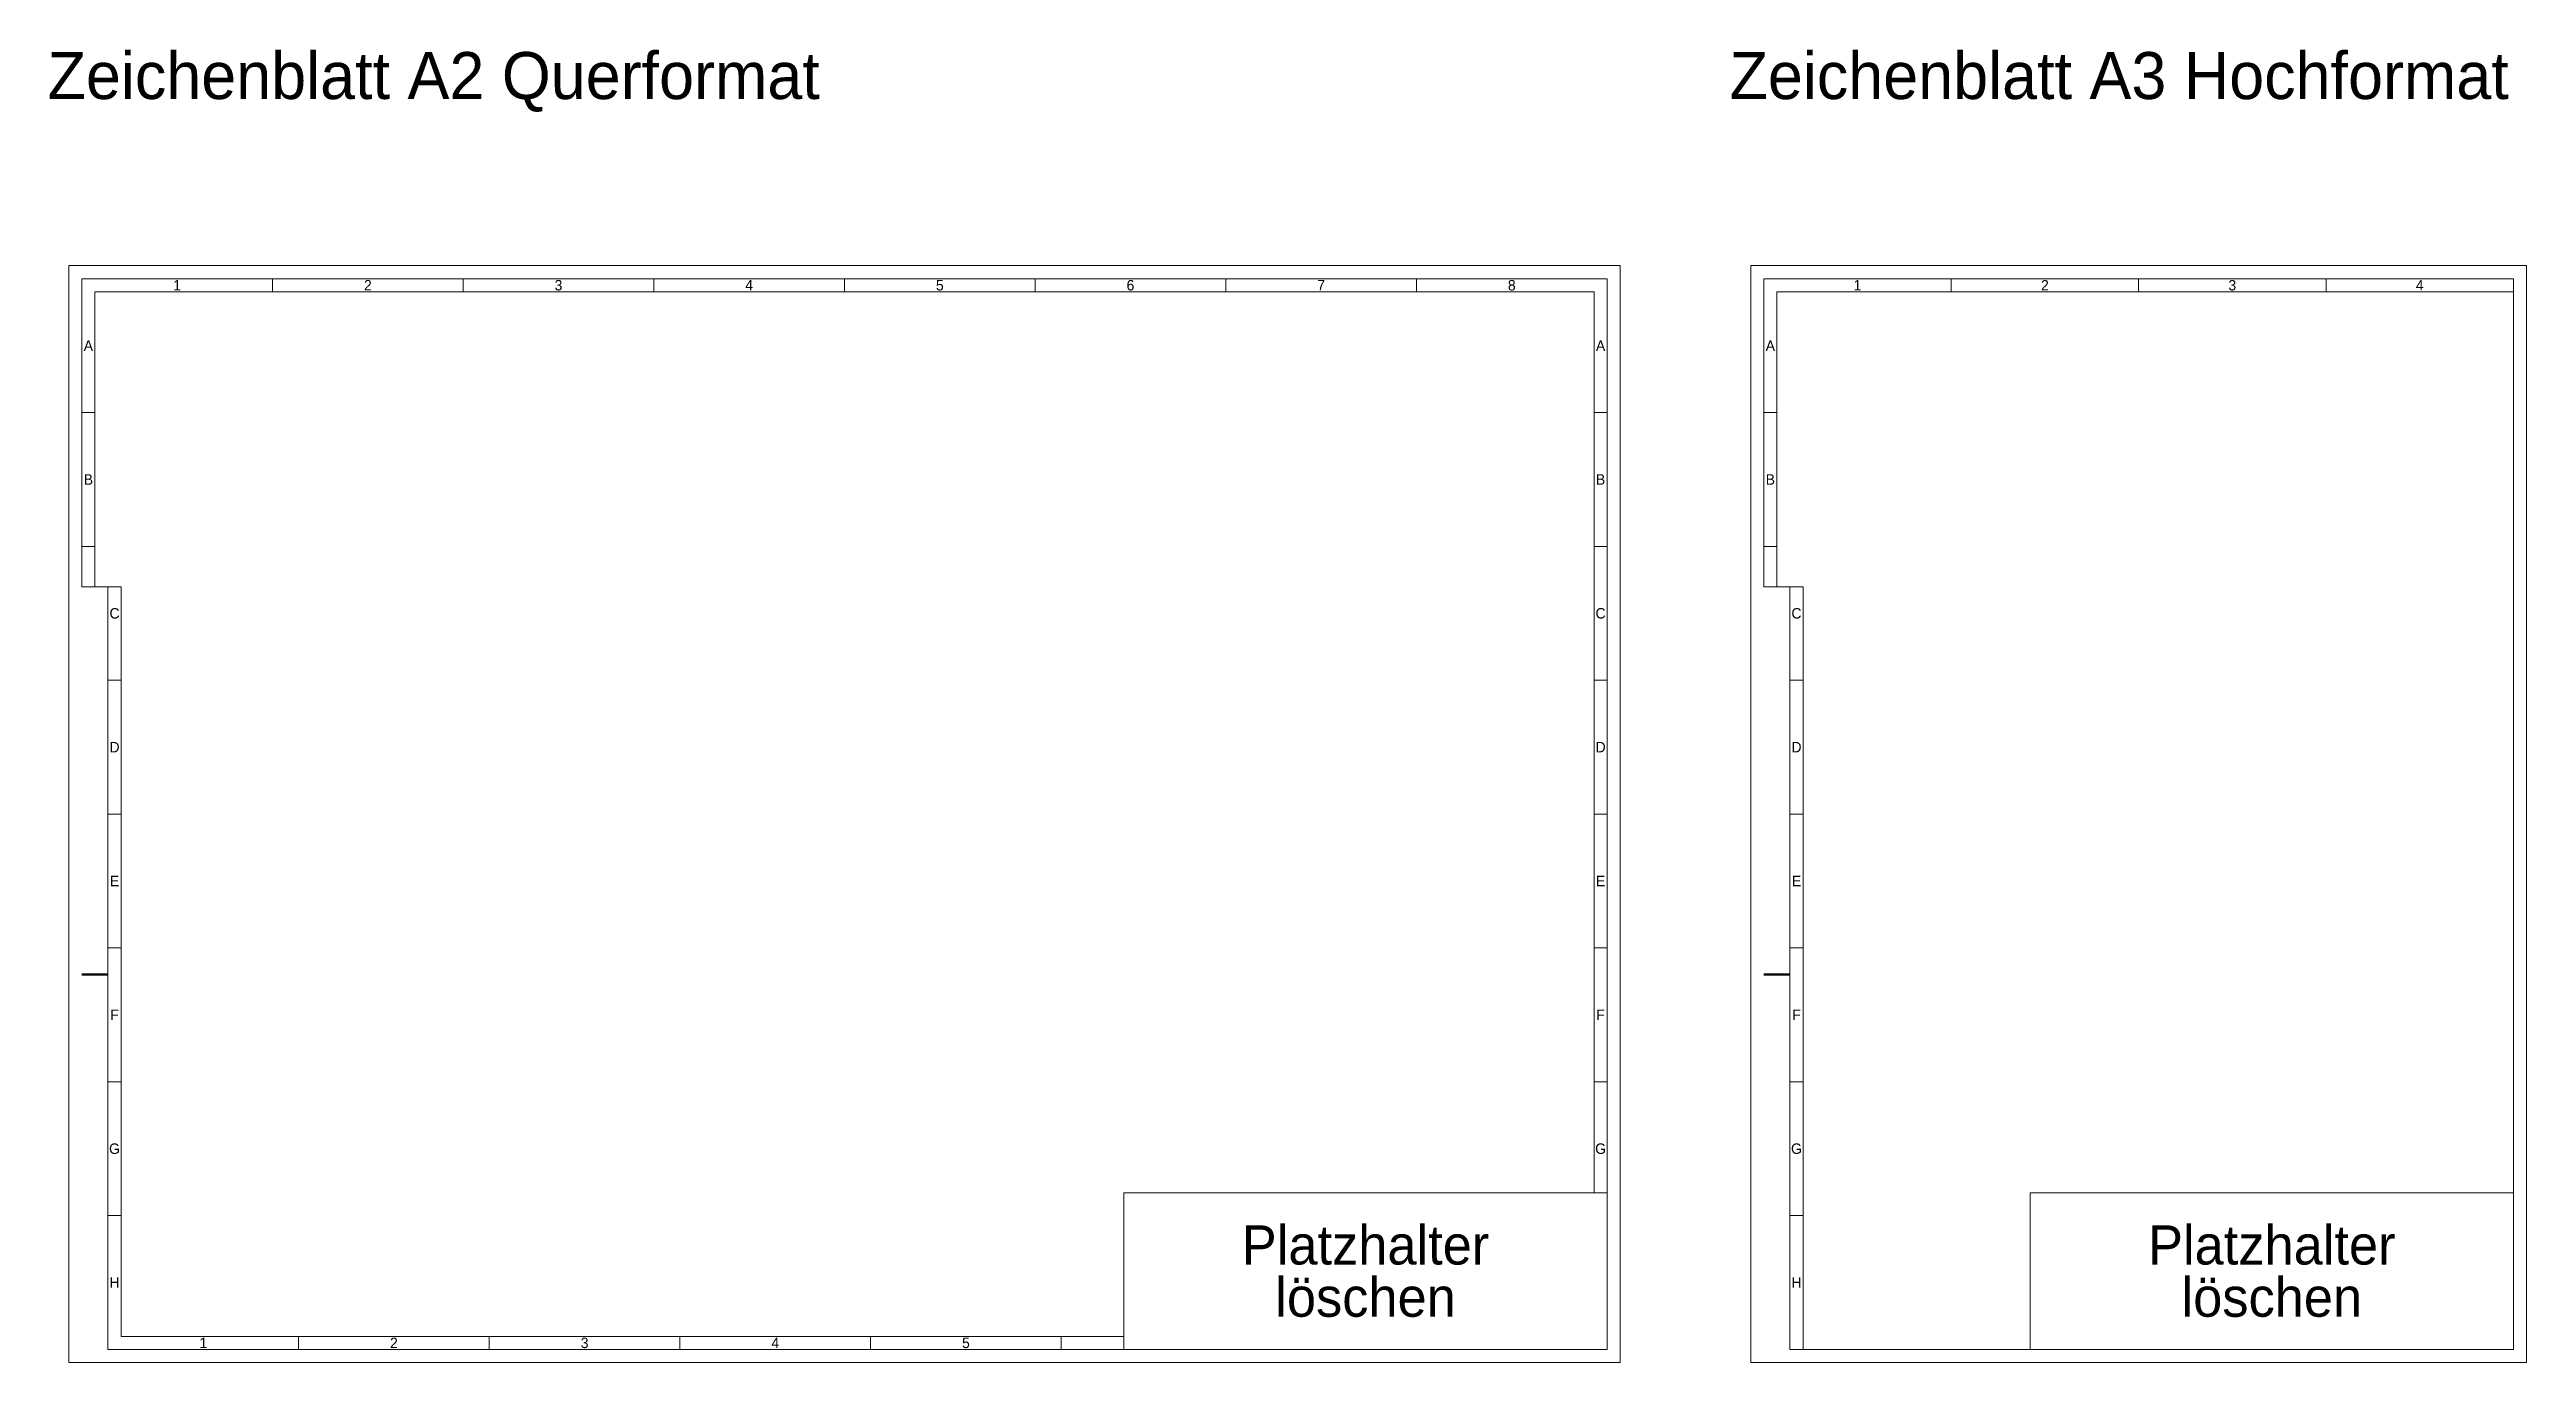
# Model space of a CAD drawing. Header units: millimetres. Extents: x -2160 to 2026, y -3062 to 969.
# Drawn here: x -7 to 941, y -2462 to -1959 of the extents above; entities that cross this region are included whole.
import ezdxf
from ezdxf.enums import TextEntityAlignment as Align

# ---------------------------------------------------------------- set-up
doc = ezdxf.new("R2010")
doc.units = ezdxf.units.MM
for name, color, linetype, lineweight, true_color in [('Blattformate', 2, 'Continuous', 5, 0xffff00), ('Hilfe', 6, 'Continuous', 5, 0xff00ff), ('Legende', 7, 'Continuous', 5, 0x000000), ('Lochung', 94, 'Continuous', 50, 0x008000), ('Platzhalter PK', 1, 'Continuous', 5, 0xff0000), ('Zeichnungsrahmen_1', 7, 'Continuous', 5, 0x000000)]:
    doc.layers.add(name, color=color, linetype=linetype, lineweight=lineweight, true_color=true_color)
doc.styles.add('textstyle226', font='')
doc.styles.add('textstyle232', font='')
doc.styles.add('textstyle237', font='')
doc.styles.add('textstyle238', font='')
doc.styles.add('textstyle239', font='')
doc.styles.add('textstyle240', font='')
doc.styles.add('textstyle241', font='')
doc.styles.add('textstyle242', font='')
doc.styles.add('textstyle243', font='')
doc.styles.add('textstyle244', font='')
doc.styles.add('textstyle245', font='')
doc.styles.add('textstyle246', font='')
doc.styles.add('textstyle247', font='')
doc.styles.add('textstyle248', font='')
doc.styles.add('textstyle249', font='')
doc.styles.add('textstyle250', font='')
doc.styles.add('textstyle251', font='')
doc.styles.add('textstyle252', font='')
doc.styles.add('textstyle253', font='')
doc.styles.add('textstyle254', font='')
doc.styles.add('textstyle255', font='')
doc.styles.add('textstyle256', font='')
doc.styles.add('textstyle257', font='')
doc.styles.add('textstyle258', font='')
doc.styles.add('textstyle259', font='')
doc.styles.add('textstyle260', font='')
doc.styles.add('textstyle261', font='')
doc.styles.add('textstyle262', font='')
doc.styles.add('textstyle263', font='')
doc.styles.add('textstyle264', font='')
doc.styles.add('textstyle265', font='')
doc.styles.add('textstyle266', font='')
doc.styles.add('textstyle267', font='')
doc.styles.add('textstyle268', font='')
doc.styles.add('textstyle269', font='')
doc.styles.add('textstyle270', font='')
doc.styles.add('textstyle271', font='')
doc.styles.add('textstyle272', font='')
doc.styles.add('textstyle301', font='')
doc.styles.add('textstyle302', font='')
doc.styles.add('textstyle303', font='')
doc.styles.add('textstyle304', font='')
doc.styles.add('textstyle372', font='')
doc.styles.add('textstyle374', font='')
doc.styles.add('textstyle375', font='')
doc.styles.add('textstyle379', font='')
doc.styles.get('textstyle226').set_extended_font_data('TGL 31034-1')
doc.styles.get('textstyle232').set_extended_font_data('TGL 31034-1')
doc.styles.get('textstyle237').set_extended_font_data('TGL 31034-1')
doc.styles.get('textstyle238').set_extended_font_data('TGL 31034-1')
doc.styles.get('textstyle239').set_extended_font_data('TGL 31034-1')
doc.styles.get('textstyle240').set_extended_font_data('TGL 31034-1')
doc.styles.get('textstyle241').set_extended_font_data('TGL 31034-1')
doc.styles.get('textstyle242').set_extended_font_data('TGL 31034-1')
doc.styles.get('textstyle243').set_extended_font_data('TGL 31034-1')
doc.styles.get('textstyle244').set_extended_font_data('TGL 31034-1')
doc.styles.get('textstyle245').set_extended_font_data('TGL 31034-1')
doc.styles.get('textstyle246').set_extended_font_data('TGL 31034-1')
doc.styles.get('textstyle247').set_extended_font_data('TGL 31034-1')
doc.styles.get('textstyle248').set_extended_font_data('TGL 31034-1')
doc.styles.get('textstyle249').set_extended_font_data('TGL 31034-1')
doc.styles.get('textstyle250').set_extended_font_data('TGL 31034-1')
doc.styles.get('textstyle251').set_extended_font_data('TGL 31034-1')
doc.styles.get('textstyle252').set_extended_font_data('TGL 31034-1')
doc.styles.get('textstyle253').set_extended_font_data('TGL 31034-1')
doc.styles.get('textstyle254').set_extended_font_data('TGL 31034-1')
doc.styles.get('textstyle255').set_extended_font_data('TGL 31034-1')
doc.styles.get('textstyle256').set_extended_font_data('TGL 31034-1')
doc.styles.get('textstyle257').set_extended_font_data('TGL 31034-1')
doc.styles.get('textstyle258').set_extended_font_data('TGL 31034-1')
doc.styles.get('textstyle259').set_extended_font_data('TGL 31034-1')
doc.styles.get('textstyle260').set_extended_font_data('TGL 31034-1')
doc.styles.get('textstyle261').set_extended_font_data('TGL 31034-1')
doc.styles.get('textstyle262').set_extended_font_data('TGL 31034-1')
doc.styles.get('textstyle263').set_extended_font_data('TGL 31034-1')
doc.styles.get('textstyle264').set_extended_font_data('TGL 31034-1')
doc.styles.get('textstyle265').set_extended_font_data('TGL 31034-1')
doc.styles.get('textstyle266').set_extended_font_data('TGL 31034-1')
doc.styles.get('textstyle267').set_extended_font_data('TGL 31034-1')
doc.styles.get('textstyle268').set_extended_font_data('TGL 31034-1')
doc.styles.get('textstyle269').set_extended_font_data('TGL 31034-1')
doc.styles.get('textstyle270').set_extended_font_data('TGL 31034-1')
doc.styles.get('textstyle271').set_extended_font_data('TGL 31034-1')
doc.styles.get('textstyle272').set_extended_font_data('TGL 31034-1')
doc.styles.get('textstyle301').set_extended_font_data('TGL 31034-1')
doc.styles.get('textstyle302').set_extended_font_data('TGL 31034-1')
doc.styles.get('textstyle303').set_extended_font_data('TGL 31034-1')
doc.styles.get('textstyle304').set_extended_font_data('TGL 31034-1')
doc.styles.get('textstyle372').set_extended_font_data('TGL 31034-1')
doc.styles.get('textstyle374').set_extended_font_data('TGL 31034-1')
doc.styles.get('textstyle375').set_extended_font_data('TGL 31034-1')
doc.styles.get('textstyle379').set_extended_font_data('TGL 31034-1')

msp = doc.modelspace()

# ---------------------------------------------------------------- texts
at = {"layer": 'Hilfe'}
for s, style, p in [('Platzhalter', 'textstyle375', (496.78, -2416.61)), ('Platzhalter', 'textstyle374', (843.78, -2416.61)), ('löschen', 'textstyle372', (496.78, -2436.61)), ('löschen', 'textstyle379', (843.78, -2436.61))]:
    msp.add_text(s, height=15, dxfattribs=dict(at, style=style)).set_placement(p, align=Align.MIDDLE_CENTER)
at = {"layer": 'Legende'}
for s, style, p in [('Zeichenblatt A2 Querformat', 'textstyle232', (-7.86, -1959.81)), ('Zeichenblatt A3 Hochformat', 'textstyle226', (636.14, -1959.81))]:
    msp.add_text(s, height=18, dxfattribs=dict(at, style=style)).set_placement(p, align=Align.TOP_LEFT)
at = {"layer": 'Zeichnungsrahmen_1'}
for s, style, p in [('1', 'textstyle270', (41.78, -2049.11)), ('2', 'textstyle269', (114.78, -2049.11)), ('3', 'textstyle272', (187.78, -2049.11)), ('4', 'textstyle271', (260.78, -2049.11)), ('5', 'textstyle266', (333.78, -2049.11)), ('6', 'textstyle265', (406.78, -2049.11)), ('7', 'textstyle268', (479.78, -2049.11)), ('8', 'textstyle267', (552.78, -2049.11)), ('1', 'textstyle304', (685.15, -2049.11)), ('2', 'textstyle302', (756.9, -2049.11)), ('3', 'textstyle301', (828.65, -2049.11)), ('4', 'textstyle303', (900.4, -2049.11)), ('A', 'textstyle237', (7.78, -2072.24)), ('A', 'textstyle253', (586.78, -2072.24)), ('A', 'textstyle240', (651.78, -2072.24)), ('B', 'textstyle239', (7.78, -2123.49)), ('B', 'textstyle256', (586.78, -2123.49)), ('B', 'textstyle250', (651.78, -2123.49)), ('C', 'textstyle249', (17.78, -2174.74)), ('C', 'textstyle255', (586.78, -2174.74)), ('C', 'textstyle252', (661.78, -2174.74)), ('D', 'textstyle251', (17.78, -2225.99)), ('D', 'textstyle262', (586.78, -2225.99)), ('D', 'textstyle246', (661.78, -2225.99)), ('E', 'textstyle245', (17.78, -2277.24)), ('E', 'textstyle261', (586.78, -2277.24)), ('E', 'textstyle248', (661.78, -2277.24)), ('F', 'textstyle247', (17.78, -2328.49)), ('F', 'textstyle264', (586.78, -2328.49)), ('F', 'textstyle258', (661.78, -2328.49)), ('G', 'textstyle257', (17.78, -2379.74)), ('G', 'textstyle263', (586.78, -2379.74)), ('G', 'textstyle260', (661.78, -2379.74)), ('H', 'textstyle259', (17.78, -2430.99)), ('H', 'textstyle254', (661.78, -2430.99)), ('1', 'textstyle242', (51.78, -2454.11)), ('2', 'textstyle241', (124.78, -2454.11)), ('3', 'textstyle244', (197.78, -2454.11)), ('4', 'textstyle243', (270.78, -2454.11)), ('5', 'textstyle238', (343.78, -2454.11))]:
    msp.add_text(s, height=4, dxfattribs=dict(at, style=style)).set_placement(p, align=Align.MIDDLE_CENTER)

# ---------------------------------------------------------------- linework, layer by layer
at = {"layer": 'Blattformate'}
for p, q in [((0.28, -2461.61), (0.28, -2041.61)), ((0.28, -2041.61), (594.28, -2041.61)), ((594.28, -2461.61), (594.28, -2041.61)), ((644.28, -2461.61), (644.28, -2041.61)), ((644.28, -2041.61), (941.28, -2041.61)), ((941.28, -2461.61), (941.28, -2041.61)), ((0.28, -2461.61), (594.28, -2461.61)), ((644.28, -2461.61), (941.28, -2461.61))]:
    msp.add_line(p, q, dxfattribs=at)
at = {"layer": 'Lochung'}
for p, q in [((5.28, -2313.11), (15.28, -2313.11)), ((649.28, -2313.11), (659.28, -2313.11))]:
    msp.add_line(p, q, dxfattribs=at)
at = {"layer": 'Platzhalter PK'}
for p, q in [((589.28, -2396.61), (404.28, -2396.61)), ((404.28, -2396.61), (404.28, -2456.61)), ((589.28, -2456.61), (589.28, -2396.61)), ((936.28, -2396.61), (751.28, -2396.61)), ((751.28, -2396.61), (751.28, -2456.61)), ((936.28, -2456.61), (936.28, -2396.61)), ((404.28, -2456.61), (589.28, -2456.61)), ((751.28, -2456.61), (936.28, -2456.61))]:
    msp.add_line(p, q, dxfattribs=at)
at = {"layer": 'Zeichnungsrahmen_1'}
for p, q in [((5.28, -2046.61), (589.28, -2046.61)), ((5.28, -2046.61), (5.28, -2164.61)), ((78.28, -2046.61), (78.28, -2051.61)), ((151.28, -2046.61), (151.28, -2051.61)), ((224.28, -2046.61), (224.28, -2051.61)), ((297.28, -2046.61), (297.28, -2051.61)), ((370.28, -2046.61), (370.28, -2051.61)), ((443.28, -2046.61), (443.28, -2051.61)), ((516.28, -2046.61), (516.28, -2051.61)), ((589.28, -2046.61), (589.28, -2396.61)), ((649.28, -2046.61), (649.28, -2164.61)), ((649.28, -2046.61), (936.28, -2046.61)), ((721.03, -2046.61), (721.03, -2051.61)), ((792.78, -2046.61), (792.78, -2051.61)), ((864.53, -2046.61), (864.53, -2051.61)), ((936.28, -2046.61), (936.28, -2396.61)), ((584.28, -2051.61), (10.28, -2051.61)), ((10.28, -2164.61), (10.28, -2051.61)), ((584.28, -2396.61), (584.28, -2051.61)), ((654.28, -2164.61), (654.28, -2051.61)), ((936.28, -2051.61), (654.28, -2051.61)), ((10.28, -2097.86), (5.28, -2097.86)), ((589.28, -2097.86), (584.28, -2097.86)), ((654.28, -2097.86), (649.28, -2097.86)), ((10.28, -2149.11), (5.28, -2149.11)), ((589.28, -2149.11), (584.28, -2149.11)), ((654.28, -2149.11), (649.28, -2149.11)), ((5.28, -2164.61), (20.28, -2164.61)), ((15.28, -2456.61), (15.28, -2164.61)), ((20.28, -2164.61), (20.28, -2451.61)), ((649.28, -2164.61), (664.28, -2164.61)), ((659.28, -2456.61), (659.28, -2164.61)), ((664.28, -2164.61), (664.28, -2456.61)), ((15.28, -2200.36), (20.28, -2200.36)), ((589.28, -2200.36), (584.28, -2200.36)), ((659.28, -2200.36), (664.28, -2200.36)), ((15.28, -2251.61), (20.28, -2251.61)), ((589.28, -2251.61), (584.28, -2251.61)), ((659.28, -2251.61), (664.28, -2251.61)), ((15.28, -2302.86), (20.28, -2302.86)), ((589.28, -2302.86), (584.28, -2302.86)), ((659.28, -2302.86), (664.28, -2302.86)), ((15.28, -2354.11), (20.28, -2354.11)), ((589.28, -2354.11), (584.28, -2354.11)), ((659.28, -2354.11), (664.28, -2354.11)), ((584.28, -2396.61), (589.28, -2396.61)), ((15.28, -2405.36), (20.28, -2405.36)), ((659.28, -2405.36), (664.28, -2405.36)), ((20.28, -2451.61), (404.28, -2451.61)), ((88.28, -2456.61), (88.28, -2451.61)), ((161.28, -2456.61), (161.28, -2451.61)), ((234.28, -2456.61), (234.28, -2451.61)), ((307.28, -2456.61), (307.28, -2451.61)), ((380.28, -2456.61), (380.28, -2451.61)), ((404.28, -2456.61), (404.28, -2451.61)), ((404.28, -2456.61), (15.28, -2456.61)), ((751.28, -2456.61), (659.28, -2456.61))]:
    msp.add_line(p, q, dxfattribs=at)

msp.set_redraw_order([(e.dxf.handle, doc.entitydb.next_handle()) for e in msp.query("TEXT MTEXT ATTDEF DIMENSION ARC_DIMENSION")])  # texts and dimensions are drawn at this point

doc.saveas('drawing.dxf')
